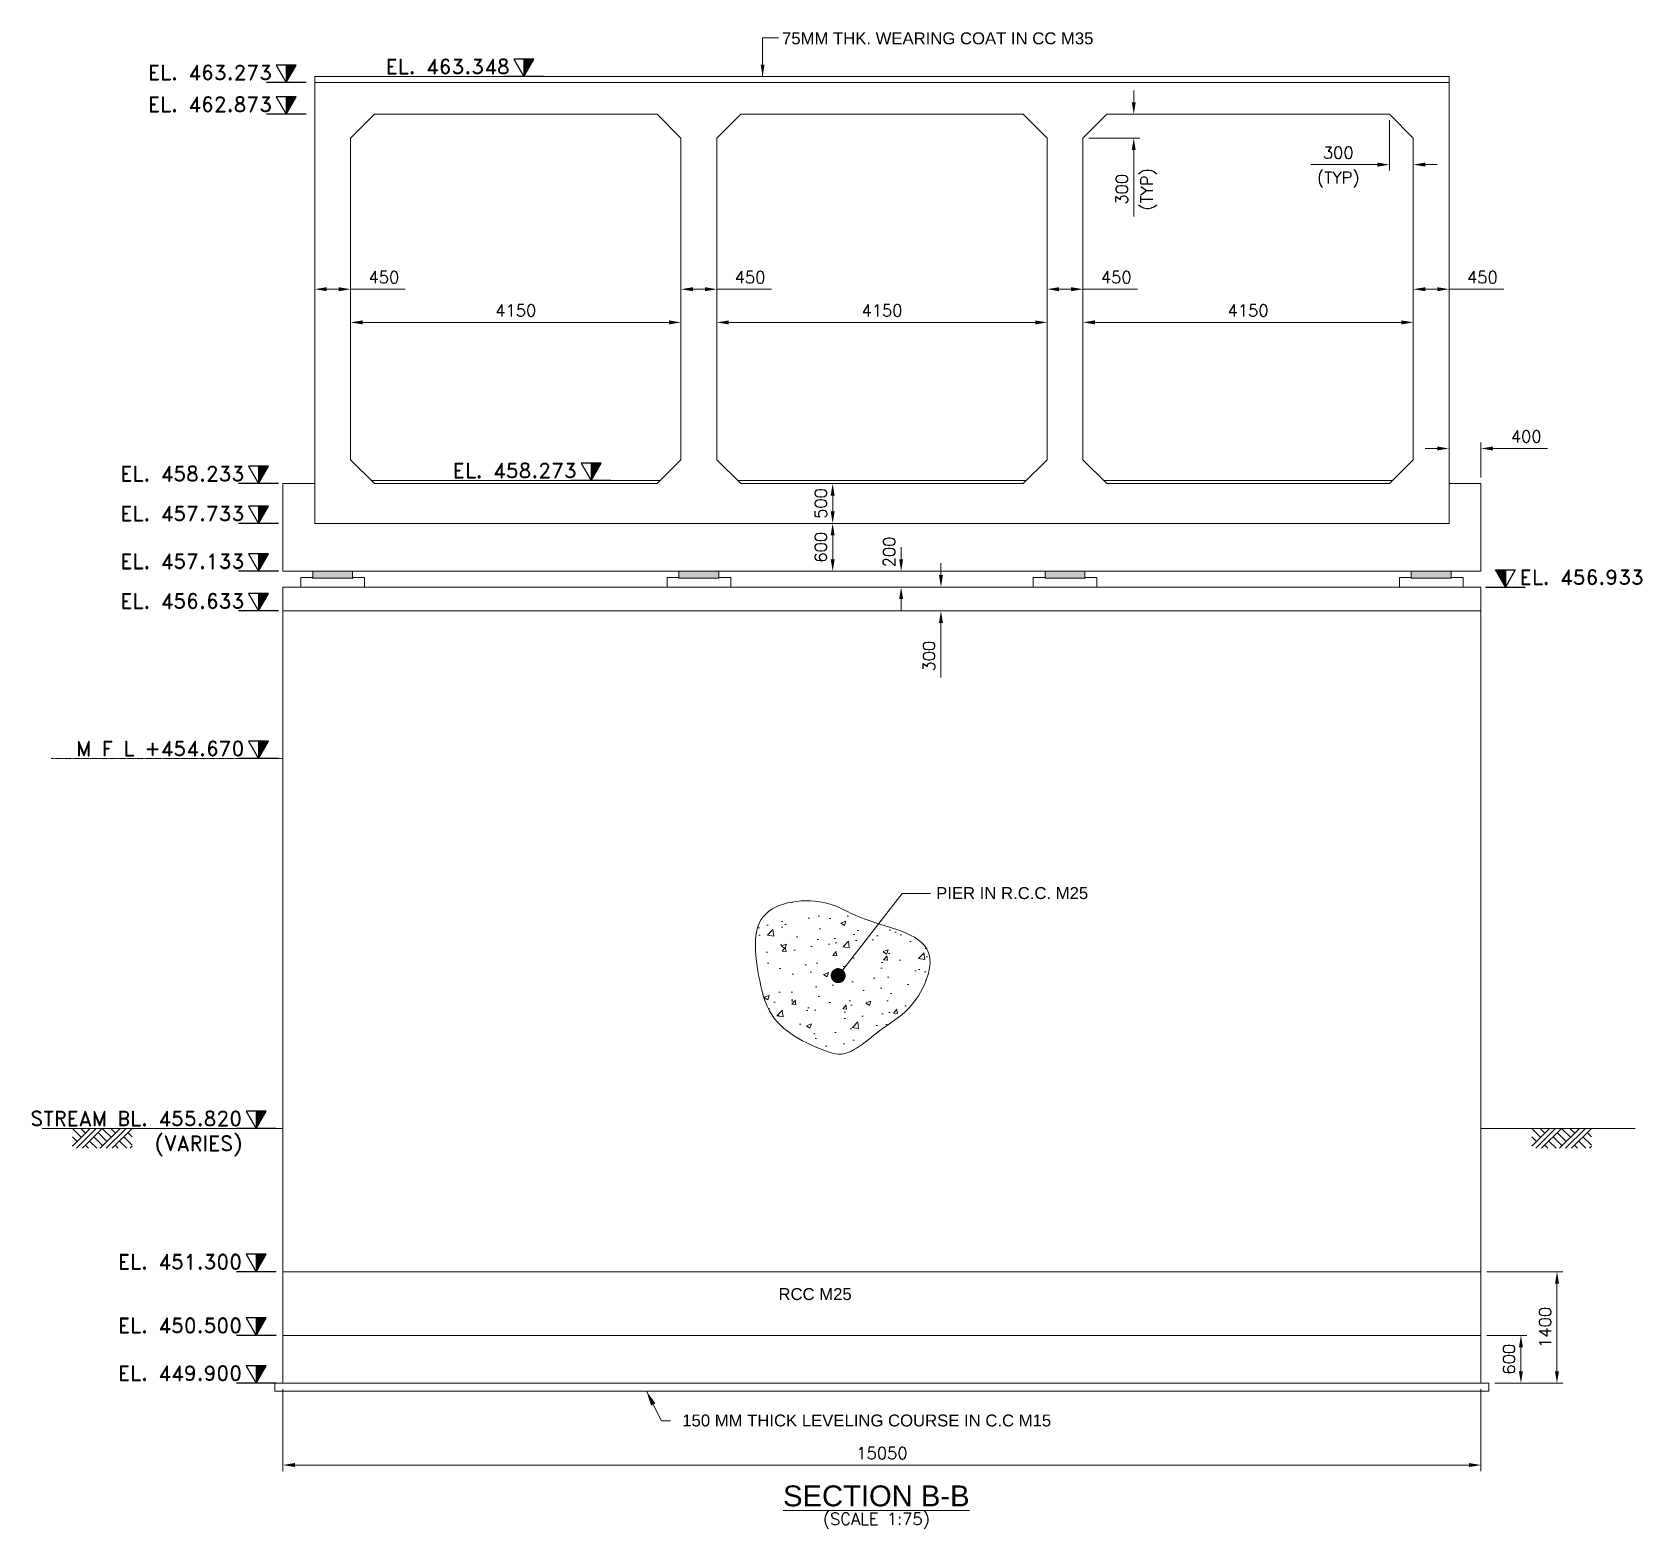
# Model space of a CAD drawing. Header units: millimetres. Extents: x -905235 to 365236, y -24492 to 346419.
# Drawn here: x 311364 to 331585, y 124529 to 143330 of the extents above; entities that cross this region are included whole.
import ezdxf
from ezdxf.enums import TextEntityAlignment as Align

# ---------------------------------------------------------------- set-up
doc = ezdxf.new("R2010")
doc.units = ezdxf.units.MM
doc.header["$LTSCALE"] = 9
doc.linetypes.add('HIDDEN', pattern=[0.375, 0.25, -0.125])
for name, color, linetype, lineweight in [('HATCH SOLID', 253, 'Continuous', 5), ('LEVEL', 6, 'Continuous', 20), ('P.C.C', 105, 'Continuous', 9), ('R_DASHED', 183, 'HIDDEN', 9), ('R_DIMENSION', 8, 'Continuous', 15), ('R_TEXT G', 7, 'Continuous', 18), ('R_THIN LINE', 252, 'Continuous', 9), ('SEC MARK', 1, 'Continuous', 25), ('TEXT', 4, 'Continuous', 13), ('TEXT G', 7, 'Continuous', 18)]:
    doc.layers.add(name, color=color, linetype=linetype, lineweight=lineweight)
doc.layers.add('PUMP', color=4, linetype='Continuous')
doc.layers.add('R_HATCH', color=7, linetype='Continuous', lineweight=15, true_color=0xc7c7c7)
doc.styles.add('ARIEL', font='arial.ttf')
doc.styles.add('ROMANDS', font='romand.shx')
doc.styles.add('ROMANS', font='romans.shx')
doc.styles.get("Standard").update_dxf_attribs({"font": 'arial.ttf'})
doc.dimstyles.new('DIM-75', dxfattribs={"dimscale": 75, "dimtxt": 2.5, "dimasz": 2.5, "dimexe": 1, "dimexo": 1, "dimgap": 1, "dimtad": 1, "dimdec": 0, "dimzin": 0, "dimdsep": 46, "dimtxsty": 'ROMANS', "dimblk": 'OBLIQUE', "dimcen": 1, "dimclrd": 256, "dimclre": 256, "dimclrt": 7, "dimadec": 0, "dimazin": 0, "dimtfac": 1, "dimtdec": 0, "dimtofl": 0, "dimtmove": 0, "dimatfit": 3, "dimfxl": 1, "dimtolj": 1, "dimtzin": 0, "dimlwd": 9, "dimlwe": 9, "dimarcsym": 0})
doc.dimstyles.new('DIM-75$0', dxfattribs={"dimscale": 75, "dimtxt": 2, "dimasz": 2, "dimexe": 1, "dimexo": 1, "dimgap": 1, "dimtad": 1, "dimdec": 0, "dimzin": 0, "dimdsep": 46, "dimtxsty": 'ROMANS', "dimcen": 1, "dimclrd": 256, "dimclre": 256, "dimclrt": 7, "dimadec": 0, "dimazin": 0, "dimtfac": 1, "dimtdec": 0, "dimtofl": 0, "dimtmove": 0, "dimatfit": 3, "dimfxl": 1, "dimtolj": 1, "dimtzin": 0, "dimlwd": 9, "dimlwe": 5, "dimarcsym": 0})

msp = doc.modelspace()

# ---------------------------------------------------------------- texts
at = {"layer": 'LEVEL', "char_height": 187.5, "style": 'ROMANDS'}
for s, insert, attachment_point in [('EL. 463.348', (317362.3, 142992.4), 3), ('EL. 463.273', (314376.6, 142917.4), 3), ('EL. 462.873', (314376.6, 142517.4), 3), ('EL. 458.273', (318204.9, 137917.4), 3), ('EL. 458.233', (314028.6, 137877.4), 3), ('EL. 457.733', (314028.6, 137377.4), 3), ('EL. 457.133', (314028.6, 136777.4), 3), ('EL. 456.933', (330049.7, 136577.4), 1), ('EL. 456.633', (314028.6, 136277.4), 3), ('M F L +454.670', (314028.6, 134425.4), 3), ('STREAM BL. 455.820 \\P(VARIES)', (313999.7, 129777.4), 3), ('EL. 451.300', (313999.7, 127977.4), 3), ('EL. 450.500', (313999.7, 127177.4), 3), ('EL. 449.900', (313999.7, 126577.4), 3)]:
    msp.add_mtext(s, dxfattribs=dict(at, insert=insert, attachment_point=attachment_point))
at = {"layer": 'R_TEXT G'}
for s, p in [('75MM THK. WEARING COAT IN CC M35', (320784, 143177.4)), ('RCC M25', (320739.4, 127402.7))]:
    msp.add_text(s, height=150, dxfattribs=at).set_placement(p)
at = {"layer": 'R_TEXT G', "lineweight": 13, "ltscale": 0.13, "char_height": 150, "attachment_point": 1}
for s, insert, width in [('PIER IN R.C.C. M25', (322720.1, 132590), 4439.582), ('\\A1;150 MM THICK LEVELING COURSE IN C.C M15', (319530.7, 125964.7), 6874.917)]:
    msp.add_mtext(s, dxfattribs=dict(at, insert=insert, width=width))
at = {"layer": 'TEXT', "color": 1, "lineweight": 13, "insert": (321968.1, 124807.6), "char_height": 262.5, "width": 7433.008, "attachment_point": 8, "style": 'ARIEL'}
msp.add_mtext('{\\LSECTION B-B}', dxfattribs=at)
at = {"layer": 'TEXT G', "style": 'ROMANS'}
msp.add_text('(SCALE 1:75)', height=150, dxfattribs=at).set_placement((321968.1, 124728.9), align=Align.TOP_CENTER)

# ---------------------------------------------------------------- blocks, each defined once
blk = doc.blocks.new('jord1')
at = {"layer": 'P.C.C'}
for p, q in [((0, 0), (1.12, -1.12)), ((2.25, 0), (0, -2.25)), ((3, 0), (0.5, -2.5)), ((1.66, -0.59), (1.06, 0)), ((3.75, 0), (1.25, -2.5)), ((6, 0), (3.5, -2.5)), ((3.75, 0), (4.87, -1.12)), ((6.75, 0), (4.25, -2.5)), ((4.81, 0), (5.4, -0.59)), ((7.5, 0), (5, -2.5)), ((5.87, 0), (5.93, -0.06)), ((0, -1.06), (0.59, -1.66)), ((2.16, -1.59), (3.07, -2.5)), ((2.69, -1.06), (3.81, -2.19)), ((3.22, -0.53), (4.34, -1.66)), ((5.91, -1.59), (6.82, -2.5)), ((6.44, -1.06), (7.5, -2.12)), ((6.97, -0.53), (7.5, -1.06)), ((0, -2.12), (0.06, -2.19)), ((1.63, -2.12), (2.01, -2.5)), ((5.38, -2.12), (5.76, -2.5)), ((7.5, -2.25), (7.25, -2.5))]:
    blk.add_line(p, q, dxfattribs=at)
blk = doc.blocks.new('A$C71181FDA')
at = {"layer": 'HATCH SOLID', "ltscale": 100}
blk.add_hatch(color=256, dxfattribs=at).paths.add_polyline_path([(948, 0), (948, 828), (474, 828)])
at = {"layer": 'SEC MARK'}
for p, q in [((948, 828), (948, 0)), ((0, 0), (1896, 0))]:
    blk.add_line(p, q, dxfattribs=at)
blk.add_lwpolyline([(948, 0), (474, 828), (1422, 828), (948, 0)], dxfattribs=at)
blk = doc.blocks.new('_Oblique')
at = {"color": 0, "linetype": 'ByBlock', "lineweight": -2}
blk.add_line((-0.5, -0.5), (0.5, 0.5), dxfattribs=at)
blk = doc.blocks.new('*D134')
at = {"layer": 'Defpoints', "color": 0, "transparency": 16777216}
for p in [(329564, 127759), (329664, 126359), (330519, 126359)]:
    blk.add_point(p, dxfattribs=at)
at = {"layer": 'R_DIMENSION', "lineweight": 5, "transparency": 16777216}
for p, q in [((329639, 127759), (330594, 127759)), ((329739, 126359), (330594, 126359))]:
    blk.add_line(p, q, dxfattribs=at)
at = {"layer": 'R_DIMENSION', "lineweight": 9, "transparency": 16777216}
blk.add_line((330519, 127609), (330519, 126509), dxfattribs=at)
at = {"layer": 'R_DIMENSION', "transparency": 16777216}
for points in [[(330494, 127609), (330544, 127609), (330519, 127759)], [(330494, 126509), (330544, 126509), (330519, 126359)]]:
    blk.add_solid(points, dxfattribs=at)
at = {"layer": 'R_DIMENSION', "color": 7, "transparency": 16777216, "insert": (330369, 127059), "char_height": 150, "attachment_point": 5, "rotation": 90, "style": 'ROMANS'}
blk.add_mtext('\\A1;1400', dxfattribs=at)
blk = doc.blocks.new('*D135')
at = {"layer": 'Defpoints', "color": 0, "transparency": 16777216}
for p in [(314514, 126359), (329564, 126359), (314514, 125330)]:
    blk.add_point(p, dxfattribs=at)
at = {"layer": 'R_DIMENSION', "lineweight": 5, "transparency": 16777216}
for p, q in [((314514, 126284), (314514, 125255)), ((329564, 126284), (329564, 125255))]:
    blk.add_line(p, q, dxfattribs=at)
at = {"layer": 'R_DIMENSION', "lineweight": 9, "transparency": 16777216}
blk.add_line((329414, 125330), (314664, 125330), dxfattribs=at)
at = {"layer": 'R_DIMENSION', "transparency": 16777216}
for points in [[(314664, 125355), (314664, 125305), (314514, 125330)], [(329414, 125355), (329414, 125305), (329564, 125330)]]:
    blk.add_solid(points, dxfattribs=at)
at = {"layer": 'R_DIMENSION', "color": 7, "transparency": 16777216, "insert": (322039, 125480), "char_height": 150, "attachment_point": 5, "style": 'ROMANS'}
blk.add_mtext('\\A1;15050', dxfattribs=at)
blk = doc.blocks.new('*D136')
at = {"layer": 'Defpoints', "color": 0, "transparency": 16777216}
for p in [(314914, 140362), (315364, 140362), (315364, 140101)]:
    blk.add_point(p, dxfattribs=at)
at = {"layer": 'R_DIMENSION', "lineweight": 5, "transparency": 16777216}
for p, q in [((314914, 140287), (314914, 140026)), ((315364, 140287), (315364, 140026))]:
    blk.add_line(p, q, dxfattribs=at)
at = {"layer": 'R_DIMENSION', "lineweight": 9, "transparency": 16777216}
for p, q in [((315064, 140101), (315214, 140101)), ((315364, 140101), (316050, 140101))]:
    blk.add_line(p, q, dxfattribs=at)
at = {"layer": 'R_DIMENSION', "transparency": 16777216}
for points in [[(315064, 140126), (315064, 140076), (314914, 140101)], [(315214, 140126), (315214, 140076), (315364, 140101)]]:
    blk.add_solid(points, dxfattribs=at)
at = {"layer": 'R_DIMENSION', "color": 7, "transparency": 16777216, "insert": (315782, 140251), "char_height": 150, "attachment_point": 5, "style": 'ROMANS'}
blk.add_mtext('\\A1;450', dxfattribs=at)
blk = doc.blocks.new('*D137')
at = {"layer": 'Defpoints', "color": 0, "transparency": 16777216}
for p in [(319514, 140362), (319964, 140362), (319964, 140101)]:
    blk.add_point(p, dxfattribs=at)
at = {"layer": 'R_DIMENSION', "lineweight": 5, "transparency": 16777216}
for p, q in [((319514, 140287), (319514, 140026)), ((319964, 140287), (319964, 140026))]:
    blk.add_line(p, q, dxfattribs=at)
at = {"layer": 'R_DIMENSION', "lineweight": 9, "transparency": 16777216}
for p, q in [((319664, 140101), (319814, 140101)), ((319964, 140101), (320650, 140101))]:
    blk.add_line(p, q, dxfattribs=at)
at = {"layer": 'R_DIMENSION', "transparency": 16777216}
for points in [[(319664, 140126), (319664, 140076), (319514, 140101)], [(319814, 140126), (319814, 140076), (319964, 140101)]]:
    blk.add_solid(points, dxfattribs=at)
at = {"layer": 'R_DIMENSION', "color": 7, "transparency": 16777216, "insert": (320382, 140251), "char_height": 150, "attachment_point": 5, "style": 'ROMANS'}
blk.add_mtext('\\A1;450', dxfattribs=at)
blk = doc.blocks.new('*D138')
at = {"layer": 'Defpoints', "color": 0, "transparency": 16777216}
for p in [(324114, 140362), (324564, 140362), (324564, 140101)]:
    blk.add_point(p, dxfattribs=at)
at = {"layer": 'R_DIMENSION', "lineweight": 5, "transparency": 16777216}
for p, q in [((324114, 140287), (324114, 140026)), ((324564, 140287), (324564, 140026))]:
    blk.add_line(p, q, dxfattribs=at)
at = {"layer": 'R_DIMENSION', "lineweight": 9, "transparency": 16777216}
for p, q in [((324264, 140101), (324414, 140101)), ((324564, 140101), (325250, 140101))]:
    blk.add_line(p, q, dxfattribs=at)
at = {"layer": 'R_DIMENSION', "transparency": 16777216}
for points in [[(324264, 140126), (324264, 140076), (324114, 140101)], [(324414, 140126), (324414, 140076), (324564, 140101)]]:
    blk.add_solid(points, dxfattribs=at)
at = {"layer": 'R_DIMENSION', "color": 7, "transparency": 16777216, "insert": (324982, 140251), "char_height": 150, "attachment_point": 5, "style": 'ROMANS'}
blk.add_mtext('\\A1;450', dxfattribs=at)
blk = doc.blocks.new('*D139')
at = {"layer": 'Defpoints', "color": 0, "transparency": 16777216}
for p in [(328714, 140362), (329164, 140362), (329164, 140101)]:
    blk.add_point(p, dxfattribs=at)
at = {"layer": 'R_DIMENSION', "lineweight": 5, "transparency": 16777216}
for p, q in [((328714, 140287), (328714, 140026)), ((329164, 140287), (329164, 140026))]:
    blk.add_line(p, q, dxfattribs=at)
at = {"layer": 'R_DIMENSION', "lineweight": 9, "transparency": 16777216}
for p, q in [((328864, 140101), (329014, 140101)), ((329164, 140101), (329850, 140101))]:
    blk.add_line(p, q, dxfattribs=at)
at = {"layer": 'R_DIMENSION', "transparency": 16777216}
for points in [[(328864, 140126), (328864, 140076), (328714, 140101)], [(329014, 140126), (329014, 140076), (329164, 140101)]]:
    blk.add_solid(points, dxfattribs=at)
at = {"layer": 'R_DIMENSION', "color": 7, "transparency": 16777216, "insert": (329582, 140251), "char_height": 150, "attachment_point": 5, "style": 'ROMANS'}
blk.add_mtext('\\A1;450', dxfattribs=at)
blk = doc.blocks.new('*D140')
at = {"layer": 'Defpoints', "color": 0, "transparency": 16777216}
for p in [(315364, 139944), (319514, 139944), (319514, 139684)]:
    blk.add_point(p, dxfattribs=at)
at = {"layer": 'R_DIMENSION', "lineweight": 5, "transparency": 16777216}
for p, q in [((315364, 139869), (315364, 139609)), ((319514, 139869), (319514, 139609))]:
    blk.add_line(p, q, dxfattribs=at)
at = {"layer": 'R_DIMENSION', "lineweight": 9, "transparency": 16777216}
blk.add_line((315514, 139684), (319364, 139684), dxfattribs=at)
at = {"layer": 'R_DIMENSION', "transparency": 16777216}
for points in [[(315514, 139709), (315514, 139659), (315364, 139684)], [(319364, 139709), (319364, 139659), (319514, 139684)]]:
    blk.add_solid(points, dxfattribs=at)
at = {"layer": 'R_DIMENSION', "color": 7, "transparency": 16777216, "insert": (317439, 139834), "char_height": 150, "attachment_point": 5, "style": 'ROMANS'}
blk.add_mtext('\\A1;4150', dxfattribs=at)
blk = doc.blocks.new('*D141')
at = {"layer": 'Defpoints', "color": 0, "transparency": 16777216}
for p in [(319964, 139944), (324114, 139944), (319964, 139684)]:
    blk.add_point(p, dxfattribs=at)
at = {"layer": 'R_DIMENSION', "lineweight": 5, "transparency": 16777216}
for p, q in [((319964, 139869), (319964, 139609)), ((324114, 139869), (324114, 139609))]:
    blk.add_line(p, q, dxfattribs=at)
at = {"layer": 'R_DIMENSION', "lineweight": 9, "transparency": 16777216}
blk.add_line((323964, 139684), (320114, 139684), dxfattribs=at)
at = {"layer": 'R_DIMENSION', "transparency": 16777216}
for points in [[(320114, 139709), (320114, 139659), (319964, 139684)], [(323964, 139709), (323964, 139659), (324114, 139684)]]:
    blk.add_solid(points, dxfattribs=at)
at = {"layer": 'R_DIMENSION', "color": 7, "transparency": 16777216, "insert": (322039, 139834), "char_height": 150, "attachment_point": 5, "style": 'ROMANS'}
blk.add_mtext('\\A1;4150', dxfattribs=at)
blk = doc.blocks.new('*D142')
at = {"layer": 'Defpoints', "color": 0, "transparency": 16777216}
for p in [(324564, 139944), (328714, 139944), (324564, 139684)]:
    blk.add_point(p, dxfattribs=at)
at = {"layer": 'R_DIMENSION', "lineweight": 5, "transparency": 16777216}
for p, q in [((324564, 139869), (324564, 139609)), ((328714, 139869), (328714, 139609))]:
    blk.add_line(p, q, dxfattribs=at)
at = {"layer": 'R_DIMENSION', "lineweight": 9, "transparency": 16777216}
blk.add_line((328564, 139684), (324714, 139684), dxfattribs=at)
at = {"layer": 'R_DIMENSION', "transparency": 16777216}
for points in [[(324714, 139709), (324714, 139659), (324564, 139684)], [(328564, 139709), (328564, 139659), (328714, 139684)]]:
    blk.add_solid(points, dxfattribs=at)
at = {"layer": 'R_DIMENSION', "color": 7, "transparency": 16777216, "insert": (326639, 139834), "char_height": 150, "attachment_point": 5, "style": 'ROMANS'}
blk.add_mtext('\\A1;4150', dxfattribs=at)
blk = doc.blocks.new('*D143')
at = {"layer": 'Defpoints', "color": 0, "transparency": 16777216}
for p in [(324864, 142299), (324564, 141999), (325202, 141999)]:
    blk.add_point(p, dxfattribs=at)
at = {"layer": 'R_DIMENSION', "lineweight": 9, "transparency": 16777216}
for p, q in [((325202, 142449), (325202, 142599)), ((325202, 141849), (325202, 141013))]:
    blk.add_line(p, q, dxfattribs=at)
at = {"layer": 'R_DIMENSION', "lineweight": 5, "transparency": 16777216}
for p, q in [((324939, 142299), (325277, 142299)), ((324639, 141999), (325277, 141999))]:
    blk.add_line(p, q, dxfattribs=at)
at = {"layer": 'R_DIMENSION', "transparency": 16777216}
for points in [[(325177, 142449), (325227, 142449), (325202, 142299)], [(325177, 141849), (325227, 141849), (325202, 141999)]]:
    blk.add_solid(points, dxfattribs=at)
at = {"layer": 'R_DIMENSION', "color": 7, "transparency": 16777216, "char_height": 150, "attachment_point": 5, "rotation": 90, "style": 'ROMANS'}
for s, insert in [('\\A1;(TYP)', (325391, 141356)), ('\\A1;300', (325052, 141356))]:
    blk.add_mtext(s, dxfattribs=dict(at, insert=insert))
blk = doc.blocks.new('*D144')
at = {"layer": 'Defpoints', "color": 0, "transparency": 16777216}
for p in [(328414, 142299), (328714, 141999), (328414, 141666)]:
    blk.add_point(p, dxfattribs=at)
at = {"layer": 'R_DIMENSION', "lineweight": 5, "transparency": 16777216}
for p, q in [((328414, 142224), (328414, 141591)), ((328714, 141924), (328714, 141591))]:
    blk.add_line(p, q, dxfattribs=at)
at = {"layer": 'R_DIMENSION', "lineweight": 9, "transparency": 16777216}
for p, q in [((328264, 141666), (327428, 141666)), ((328864, 141666), (329014, 141666))]:
    blk.add_line(p, q, dxfattribs=at)
at = {"layer": 'R_DIMENSION', "transparency": 16777216}
for points in [[(328264, 141691), (328264, 141641), (328414, 141666)], [(328864, 141691), (328864, 141641), (328714, 141666)]]:
    blk.add_solid(points, dxfattribs=at)
at = {"layer": 'R_DIMENSION', "color": 7, "transparency": 16777216, "char_height": 150, "attachment_point": 5, "style": 'ROMANS'}
for s, insert in [('\\A1;300', (327771, 141816)), ('\\A1;(TYP)', (327771, 141477))]:
    blk.add_mtext(s, dxfattribs=dict(at, insert=insert))
blk = doc.blocks.new('*D145')
at = {"layer": 'Defpoints', "color": 0, "transparency": 16777216}
for p in [(329564, 138100), (329164, 137659), (329564, 137659)]:
    blk.add_point(p, dxfattribs=at)
at = {"layer": 'R_DIMENSION', "lineweight": 5, "transparency": 16777216}
for p, q in [((329164, 137734), (329164, 138175)), ((329564, 137734), (329564, 138175))]:
    blk.add_line(p, q, dxfattribs=at)
at = {"layer": 'R_DIMENSION', "lineweight": 9, "transparency": 16777216}
for p, q in [((329014, 138100), (328864, 138100)), ((329714, 138100), (330400, 138100))]:
    blk.add_line(p, q, dxfattribs=at)
at = {"layer": 'R_DIMENSION', "transparency": 16777216}
for points in [[(329014, 138125), (329014, 138075), (329164, 138100)], [(329714, 138125), (329714, 138075), (329564, 138100)]]:
    blk.add_solid(points, dxfattribs=at)
at = {"layer": 'R_DIMENSION', "color": 7, "transparency": 16777216, "insert": (330132, 138250), "char_height": 150, "attachment_point": 5, "style": 'ROMANS'}
blk.add_mtext('\\A1;400', dxfattribs=at)
blk = doc.blocks.new('*D146')
at = {"layer": 'Defpoints', "color": 0, "transparency": 16777216}
for p in [(329564, 126959), (330066, 126959), (329664, 126359)]:
    blk.add_point(p, dxfattribs=at)
at = {"layer": 'R_DIMENSION', "lineweight": 5, "transparency": 16777216}
for p, q in [((329639, 126959), (330141, 126959)), ((329739, 126359), (330141, 126359))]:
    blk.add_line(p, q, dxfattribs=at)
at = {"layer": 'R_DIMENSION', "lineweight": 9, "transparency": 16777216}
blk.add_line((330066, 126509), (330066, 126809), dxfattribs=at)
at = {"layer": 'R_DIMENSION', "transparency": 16777216}
for points in [[(330041, 126809), (330091, 126809), (330066, 126959)], [(330041, 126509), (330091, 126509), (330066, 126359)]]:
    blk.add_solid(points, dxfattribs=at)
at = {"layer": 'R_DIMENSION', "color": 7, "transparency": 16777216, "insert": (329916, 126659), "char_height": 150, "attachment_point": 5, "rotation": 90, "style": 'ROMANS'}
blk.add_mtext('\\A1;600', dxfattribs=at)
blk = doc.blocks.new('*D199')
at = {"layer": 'Defpoints', "color": 0, "transparency": 16777216}
for p in [(321180, 137659), (321180, 137159), (321420, 137159)]:
    blk.add_point(p, dxfattribs=at)
at = {"layer": 'R_DIMENSION', "lineweight": 5, "transparency": 16777216}
for p, q in [((321255, 137659), (321495, 137659)), ((321255, 137159), (321495, 137159))]:
    blk.add_line(p, q, dxfattribs=at)
at = {"layer": 'R_DIMENSION', "lineweight": 9, "transparency": 16777216}
blk.add_line((321420, 137509), (321420, 137309), dxfattribs=at)
at = {"layer": 'R_DIMENSION', "transparency": 16777216}
for points in [[(321395, 137509), (321445, 137509), (321420, 137659)], [(321395, 137309), (321445, 137309), (321420, 137159)]]:
    blk.add_solid(points, dxfattribs=at)
at = {"layer": 'R_DIMENSION', "color": 7, "transparency": 16777216, "insert": (321270, 137409), "char_height": 150, "attachment_point": 5, "rotation": 90, "style": 'ROMANS'}
blk.add_mtext('\\A1;500', dxfattribs=at)
blk = doc.blocks.new('*D200')
at = {"layer": 'Defpoints', "color": 0, "transparency": 16777216}
for p in [(321180, 137159), (321140, 136559), (321420, 136559)]:
    blk.add_point(p, dxfattribs=at)
at = {"layer": 'R_DIMENSION', "lineweight": 5, "transparency": 16777216}
for p, q in [((321255, 137159), (321495, 137159)), ((321215, 136559), (321495, 136559))]:
    blk.add_line(p, q, dxfattribs=at)
at = {"layer": 'R_DIMENSION', "lineweight": 9, "transparency": 16777216}
blk.add_line((321420, 137009), (321420, 136709), dxfattribs=at)
at = {"layer": 'R_DIMENSION', "transparency": 16777216}
for points in [[(321395, 137009), (321445, 137009), (321420, 137159)], [(321395, 136709), (321445, 136709), (321420, 136559)]]:
    blk.add_solid(points, dxfattribs=at)
at = {"layer": 'R_DIMENSION', "color": 7, "transparency": 16777216, "insert": (321270, 136859), "char_height": 150, "attachment_point": 5, "rotation": 90, "style": 'ROMANS'}
blk.add_mtext('\\A1;600', dxfattribs=at)
blk = doc.blocks.new('*D201')
at = {"layer": 'Defpoints', "color": 0, "transparency": 16777216}
for p in [(322060, 136559), (322280, 136559), (322060, 136359)]:
    blk.add_point(p, dxfattribs=at)
at = {"layer": 'R_DIMENSION', "lineweight": 9, "transparency": 16777216}
for p, q in [((322280, 136709), (322280, 136859)), ((322280, 136209), (322280, 136059))]:
    blk.add_line(p, q, dxfattribs=at)
at = {"layer": 'R_DIMENSION', "lineweight": 5, "transparency": 16777216}
for p, q in [((322135, 136559), (322355, 136559)), ((322135, 136359), (322355, 136359))]:
    blk.add_line(p, q, dxfattribs=at)
at = {"layer": 'R_DIMENSION', "transparency": 16777216}
for points in [[(322255, 136709), (322305, 136709), (322280, 136559)], [(322255, 136209), (322305, 136209), (322280, 136359)]]:
    blk.add_solid(points, dxfattribs=at)
at = {"layer": 'R_DIMENSION', "color": 7, "transparency": 16777216, "insert": (322130, 136800), "char_height": 150, "attachment_point": 5, "rotation": 90, "style": 'ROMANS'}
blk.add_mtext('\\A1;200', dxfattribs=at)
blk = doc.blocks.new('*D202')
at = {"layer": 'Defpoints', "color": 0, "transparency": 16777216}
for p in [(322560, 136359), (322560, 136059), (322780, 136059)]:
    blk.add_point(p, dxfattribs=at)
at = {"layer": 'R_DIMENSION', "lineweight": 9, "transparency": 16777216}
for p, q in [((322780, 136509), (322780, 136659)), ((322780, 135909), (322780, 135223))]:
    blk.add_line(p, q, dxfattribs=at)
at = {"layer": 'R_DIMENSION', "lineweight": 5, "transparency": 16777216}
for p, q in [((322635, 136359), (322855, 136359)), ((322635, 136059), (322855, 136059))]:
    blk.add_line(p, q, dxfattribs=at)
at = {"layer": 'R_DIMENSION', "transparency": 16777216}
for points in [[(322755, 136509), (322805, 136509), (322780, 136359)], [(322755, 135909), (322805, 135909), (322780, 136059)]]:
    blk.add_solid(points, dxfattribs=at)
at = {"layer": 'R_DIMENSION', "color": 7, "transparency": 16777216, "insert": (322630, 135491), "char_height": 150, "attachment_point": 5, "rotation": 90, "style": 'ROMANS'}
blk.add_mtext('\\A1;300', dxfattribs=at)

# ---------------------------------------------------------------- dimensions: what is measured, and where the dimension line sits
at = {"layer": 'R_DIMENSION'}
dim = msp.add_linear_dim(base=(325202.2, 141998.7), p1=(324864.1, 142298.7), p2=(324564.1, 141998.7), angle=90, text='<>\\X(TYP)', dimstyle='DIM-75$0', dxfattribs=at)
dim.commit()
dim.dimension.update_dxf_attribs({"geometry": '*D143', "text_midpoint": (325202.2, 141355.8)})
dim = msp.add_linear_dim(base=(328414.1, 141666.5), p1=(328714.1, 141998.7), p2=(328414.1, 142298.7), text='<>\\X(TYP)', dimstyle='DIM-75$0', dxfattribs=at)
dim.commit()
dim.dimension.update_dxf_attribs({"geometry": '*D144', "text_midpoint": (327771.3, 141666.5)})
for base, p1, p2, picture, middle in [((315364.1, 140101.2), (314914.1, 140361.8), (315364.1, 140361.8), '*D136', (315782, 140251.2)), ((319964.1, 140101.2), (319514.1, 140361.8), (319964.1, 140361.8), '*D137', (320382, 140251.2)), ((324564.1, 140101.2), (324114.1, 140361.8), (324564.1, 140361.8), '*D138', (324982, 140251.2)), ((329164.1, 140101.2), (328714.1, 140361.8), (329164.1, 140361.8), '*D139', (329582, 140251.2)), ((319514.1, 139683.7), (315364.1, 139944.4), (319514.1, 139944.4), '*D140', (317439.1, 139833.7)), ((329564.1, 138100.5), (329164.1, 137658.7), (329564.1, 137658.7), '*D145', (330132, 138250.5)), ((314514.1, 125330.5), (329564.1, 126358.7), (314514.1, 126358.7), '*D135', (322039.1, 125480.5))]:
    dim = msp.add_linear_dim(base=base, p1=p1, p2=p2, dimstyle='DIM-75$0', dxfattribs=at)
    dim.commit()
    dim.dimension.update_dxf_attribs({"geometry": picture, "text_midpoint": middle})
for base, p1, p2, angle, picture, middle in [((319964.1, 139683.7), (324114.1, 139944.4), (319964.1, 139944.4), 180, '*D141', (322039.1, 139833.7)), ((324564.1, 139683.7), (328714.1, 139944.4), (324564.1, 139944.4), 180, '*D142', (326639.1, 139833.7)), ((321420, 136558.7), (321180, 137158.7), (321140, 136558.7), 90, '*D200', (321270, 136858.7)), ((322780, 136058.7), (322560, 136358.7), (322560, 136058.7), 90, '*D202', (322630, 135490.8)), ((330519.4, 126358.7), (329564.1, 127758.7), (329664.1, 126358.7), 90, '*D134', (330369.4, 127058.7)), ((330065.6, 126958.7), (329664.1, 126358.7), (329564.1, 126958.7), 90, '*D146', (329915.6, 126658.7))]:
    dim = msp.add_linear_dim(base=base, p1=p1, p2=p2, angle=angle, dimstyle='DIM-75$0', dxfattribs=at)
    dim.commit()
    dim.dimension.update_dxf_attribs({"geometry": picture, "text_midpoint": middle})
dim = msp.add_linear_dim(base=(321420, 137158.7), p1=(321180, 137658.7), p2=(321180, 137158.7), angle=90, dimstyle='DIM-75$0', dxfattribs=at)
dim.commit()
dim.dimension.update_dxf_attribs({"geometry": '*D199', "text_midpoint": (321420, 137408.7), "dimtype": 160})
dim = msp.add_linear_dim(base=(322280, 136558.7), p1=(322060, 136358.7), p2=(322060, 136558.7), angle=90, dimstyle='DIM-75$0', override={"dimtmove": 2}, dxfattribs=at)
dim.commit()
dim.dimension.update_dxf_attribs({"geometry": '*D201', "text_midpoint": (322130, 136800), "dimtype": 160})

# ---------------------------------------------------------------- hatches: boundary and pattern name
at = {"layer": 'R_HATCH', "lineweight": 13, "ltscale": 0.13}
h = msp.add_hatch(dxfattribs=at)
h.set_pattern_fill('ANGLE', color=256)
h.set_pattern_definition([(0, (-1151134.395, 372343.331), (0, 6.985), [5.08, -1.905]), (90, (-1151134.395, 372343.331), (-6.985, 4e-16), [5.08, -1.905])])
h.paths.add_polyline_path([(315389.1, 136472.7), (315389.1, 136558.7), (314889.1, 136558.7), (314889.1, 136472.7)])
h = msp.add_hatch(dxfattribs=at)
h.set_pattern_fill('ANGLE', color=256)
h.set_pattern_definition([(0, (-1146534.395, 372343.331), (0, 6.985), [5.08, -1.905]), (90, (-1146534.395, 372343.331), (-6.985, 4e-16), [5.08, -1.905])])
h.paths.add_polyline_path([(319989.1, 136472.7), (319989.1, 136558.7), (319489.1, 136558.7), (319489.1, 136472.7)])
h = msp.add_hatch(dxfattribs=at)
h.set_pattern_fill('ANGLE', color=256)
h.set_pattern_definition([(0, (-1141934.395, 372343.331), (0, 6.985), [5.08, -1.905]), (90, (-1141934.395, 372343.331), (-6.985, 4e-16), [5.08, -1.905])])
h.paths.add_polyline_path([(324589.1, 136472.7), (324589.1, 136558.7), (324089.1, 136558.7), (324089.1, 136472.7)])
h = msp.add_hatch(dxfattribs=at)
h.set_pattern_fill('ANGLE', color=256)
h.set_pattern_definition([(0, (-1137334.395, 372343.331), (0, 6.985), [5.08, -1.905]), (90, (-1137334.395, 372343.331), (-6.985, 4e-16), [5.08, -1.905])])
h.paths.add_polyline_path([(329189.1, 136472.7), (329189.1, 136558.7), (328689.1, 136558.7), (328689.1, 136472.7)])
h = msp.add_hatch(dxfattribs=at)
h.set_pattern_fill('AR-CONC', color=256, scale=3.5)
h.set_pattern_definition([(50, (-1096135.2, 385358.17), (637.64634, -55.7868), [66.675, -733.425]), (355, (-1096135.2, 385358.2), (-123.35197, 668.69896), [53.34, -586.74204]), (100.451445, (-1096082.1, 385353.5), (514.29436, 612.91213), [56.66503, -623.31586]), (46.1842, (-1096135.2, 385536), (948.77664, -147.14815), [100.0125, -1100.1375]), (96.63556, (-1096056.15, 385523.7), (830.91447, 865.99144), [84.9976, -934.9746]), (351.18415, (-1096135.2, 385536), (830.9145, 865.99144), [80.0099, -880.10906]), (21, (-1096046.3, 385491.5), (530.65037, -357.9282), [66.675, -733.425]), (326, (-1096046.3, 385491.5), (216.3071, 644.65788), [53.34, -586.74]), (71.451445, (-1096002.1, 385461.7), (746.95747, 286.7297), [56.66503, -623.31478]), (37.5, (-1096135.22, 385358.17), (10.81011, 295.942636), [0, -579.628, 0, -595.63, 0, -588.9625]), (7.5, (-1096135.22, 385358.17), (233.86882, 350.63201), [0, -339.598, 0, -566.293, 0, -224.4725]), (327.5, (-1096333.46, 385358.17), (474.567083, -20.050604), [0, -222.25, 0, -693.42, 0, -920.115]), (317.5, (-1096422.36, 385358.17), (518.45213, 88.99272), [0, -288.925, 0, -460.502, 0, -653.415])])
edge = h.paths.add_edge_path()
edge.add_spline(control_points=[(321417, 130503.6), (321132.6, 130594.8), (320630.9, 130830.4), (320469.2, 131533.7), (320367.1, 132373.7), (321283, 132483.6), (321872.6, 132108.5), (322883.2, 131983.5), (322462.5, 131056.4), (321961.2, 130789.4), (321624.3, 130437.2), (321417, 130503.6)], knot_values=[0, 0, 0, 0, 895.9806726, 1428.4151803, 2160.0970093, 2991.9525306, 3419.7471065, 4399.4791139, 5145.1132861, 5605.6407821, 6258.8849732, 6258.8849732, 6258.8849732, 6258.8849732], degree=3, periodic=0)

# ---------------------------------------------------------------- linework, layer by layer
at = {"lineweight": 13, "ltscale": 0.13}
for p, q in [((329164.1, 142698.7), (314914.1, 142698.7)), ((314889.1, 136472.7), (314889.1, 136558.7)), ((314889.1, 136558.7), (315389.1, 136558.7)), ((315389.1, 136558.7), (315389.1, 136472.7)), ((319489.1, 136472.7), (319489.1, 136558.7)), ((319489.1, 136558.7), (319989.1, 136558.7)), ((319989.1, 136558.7), (319989.1, 136472.7)), ((324089.1, 136472.7), (324089.1, 136558.7)), ((324089.1, 136558.7), (324589.1, 136558.7)), ((324589.1, 136558.7), (324589.1, 136472.7)), ((328689.1, 136472.7), (328689.1, 136558.7)), ((328689.1, 136558.7), (329189.1, 136558.7)), ((329189.1, 136558.7), (329189.1, 136472.7)), ((329564.1, 136358.7), (314514.1, 136358.7)), ((314514.1, 136358.7), (314514.1, 127758.7)), ((314739.1, 136478.7), (314739.1, 136358.7)), ((314883.1, 136478.7), (314739.1, 136478.7)), ((314739.1, 136358.7), (315539.1, 136358.7)), ((314883.1, 136478.7), (314889.1, 136472.7)), ((314889.1, 136472.7), (315389.1, 136472.7)), ((315395.1, 136478.7), (315389.1, 136472.7)), ((315395.1, 136478.7), (315539.1, 136478.7)), ((315539.1, 136358.7), (315539.1, 136478.7)), ((319339.1, 136478.7), (319339.1, 136358.7)), ((319483.1, 136478.7), (319339.1, 136478.7)), ((319339.1, 136358.7), (320139.1, 136358.7)), ((319483.1, 136478.7), (319489.1, 136472.7)), ((319489.1, 136472.7), (319989.1, 136472.7)), ((319995.1, 136478.7), (319989.1, 136472.7)), ((319995.1, 136478.7), (320139.1, 136478.7)), ((320139.1, 136358.7), (320139.1, 136478.7)), ((323939.1, 136478.7), (323939.1, 136358.7)), ((324083.1, 136478.7), (323939.1, 136478.7)), ((323939.1, 136358.7), (324739.1, 136358.7)), ((324083.1, 136478.7), (324089.1, 136472.7)), ((324089.1, 136472.7), (324589.1, 136472.7)), ((324595.1, 136478.7), (324589.1, 136472.7)), ((324595.1, 136478.7), (324739.1, 136478.7)), ((324739.1, 136358.7), (324739.1, 136478.7)), ((328539.1, 136478.7), (328539.1, 136358.7)), ((328683.1, 136478.7), (328539.1, 136478.7)), ((328539.1, 136358.7), (329339.1, 136358.7)), ((328683.1, 136478.7), (328689.1, 136472.7)), ((328689.1, 136472.7), (329189.1, 136472.7)), ((329195.1, 136478.7), (329189.1, 136472.7)), ((329195.1, 136478.7), (329339.1, 136478.7)), ((329339.1, 136358.7), (329339.1, 136478.7)), ((329564.1, 136358.7), (329564.1, 127758.7)), ((314514.1, 136058.7), (329564.1, 136058.7)), ((314514.1, 129558.7), (311490.2, 129558.7)), ((329564.1, 129558.7), (331501.6, 129558.7)), ((329564.1, 127758.7), (314514.1, 127758.7)), ((314514.1, 127758.7), (314514.1, 126358.7)), ((329564.1, 127758.7), (329564.1, 126358.7)), ((329564.1, 126958.7), (314514.1, 126958.7)), ((329564.1, 126358.7), (314514.1, 126358.7))]:
    msp.add_line(p, q, dxfattribs=at)
at = {"lineweight": 13, "ltscale": 0.13, "flags": 128}
for points in [[(314914.1, 142773.7), (329164.1, 142773.7)], [(314914.1, 142773.7), (314914.1, 137158.7), (329164.1, 137158.7), (329164.1, 142773.7)], [(319514.1, 141998.7), (319214.1, 142298.7), (315664.1, 142298.7), (315364.1, 141998.7), (315364.1, 137958.7), (315664.1, 137658.7), (319214.1, 137658.7), (319514.1, 137958.7), (319514.1, 141998.7)], [(324114.1, 137958.7), (324114.1, 141998.7), (323814.1, 142298.7), (320264.1, 142298.7), (319964.1, 141998.7), (319964.1, 137958.7), (320264.1, 137658.7), (323814.1, 137658.7), (324114.1, 137958.7)], [(328414.1, 142298.7), (324864.1, 142298.7), (324564.1, 141998.7), (324564.1, 137958.7), (324864.1, 137658.7), (328414.1, 137658.7), (328714.1, 137958.7), (328714.1, 141998.7), (328414.1, 142298.7)], [(329164.1, 137658.7), (329564.1, 137658.7), (329564.1, 136558.7), (314514.1, 136558.7), (314514.1, 137658.7), (314914.1, 137658.7)], [(319254.1, 137698.7), (315624.1, 137698.7)], [(323854.1, 137698.7), (320224.1, 137698.7)], [(328454.1, 137698.7), (324824.1, 137698.7)]]:
    msp.add_lwpolyline(points, dxfattribs=at)
at = {"lineweight": 13, "ltscale": 0.13, "start_tangent": (-0.9522802, 0.305225), "end_tangent": (-0.9522802, 0.305225)}
msp.add_spline([(321417, 130503.6), (320658.5, 130980.6), (320490, 131485.7), (320546.2, 132215.2), (321360.8, 132383.6), (321754.1, 132215.2), (322624.9, 131766.3), (322372.1, 131064.8), (322006.9, 130784.2), (321417, 130503.6)], degree=3, dxfattribs=at)
at = {"layer": 'P.C.C'}
msp.add_lwpolyline([(314414.1, 126358.7), (329664.1, 126358.7), (329664.1, 126258.7), (314414.1, 126258.7)], close=True, dxfattribs=at)
at = {"layer": 'R_DASHED'}
msp.add_line((314514.1, 134206.7), (311604.2, 134206.7), dxfattribs=at)

# ---------------------------------------------------------------- block references
at = {"layer": 'PUMP', "yscale": 0.2641899612754806, "zscale": 0.2641899612754806}
for p, xscale in [((317792.2, 142773.7), -0.2641899612754806), ((314806.5, 142698.7), -0.2641899612754806), ((314806.5, 142298.7), -0.2641899612754806), ((318634.8, 137698.7), -0.2641899612754806), ((314458.5, 137658.7), -0.2641899612754806), ((314458.5, 137158.7), -0.2641899612754806), ((314458.5, 136558.7), -0.2641899612754806), ((329619.8, 136358.7), 0.2641899612754806), ((314458.5, 136058.7), -0.2641899612754806), ((314458.5, 134206.7), -0.2641899612754806), ((314429.7, 129558.7), -0.2641899612754806), ((314429.7, 127758.7), -0.2641899612754806), ((314429.7, 126958.7), -0.2641899612754806), ((314429.7, 126358.7), -0.2641899612754806)]:
    msp.add_blockref('A$C71181FDA', p, dxfattribs=dict(at, xscale=xscale))
at = {"layer": 'R_THIN LINE', "xscale": 100, "yscale": 100, "zscale": 100}
for p in [(311869.2, 129558.7), (330201.3, 129558.7)]:
    msp.add_blockref('jord1', p, dxfattribs=at)

msp.set_redraw_order([(e.dxf.handle, doc.entitydb.next_handle()) for e in msp.query("TEXT MTEXT ATTDEF DIMENSION ARC_DIMENSION")])  # texts and dimensions are drawn at this point

# ---------------------------------------------------------------- leaders
at = {"layer": 'R_DIMENSION'}
for points, override in [([(320540, 142773.7), (320540, 143260), (320740, 143260)], {"dimtxt": 2, "dimasz": 2, "dimlwe": 5}), ([(321489.2, 131477.5), (322292.9, 132508.6), (322647.9, 132508.6)], {"dimldrblk": 'Dot'})]:
    msp.add_leader(points, dimstyle='DIM-75', override=override, dxfattribs=at)
at = {"layer": 'R_DIMENSION', "lineweight": 13, "ltscale": 0.13}
msp.add_leader([(319080.2, 126258.7), (319270.9, 125886.9), (319384.1, 125886.9)], dimstyle='DIM-75', dxfattribs=at)

doc.saveas('drawing.dxf')
